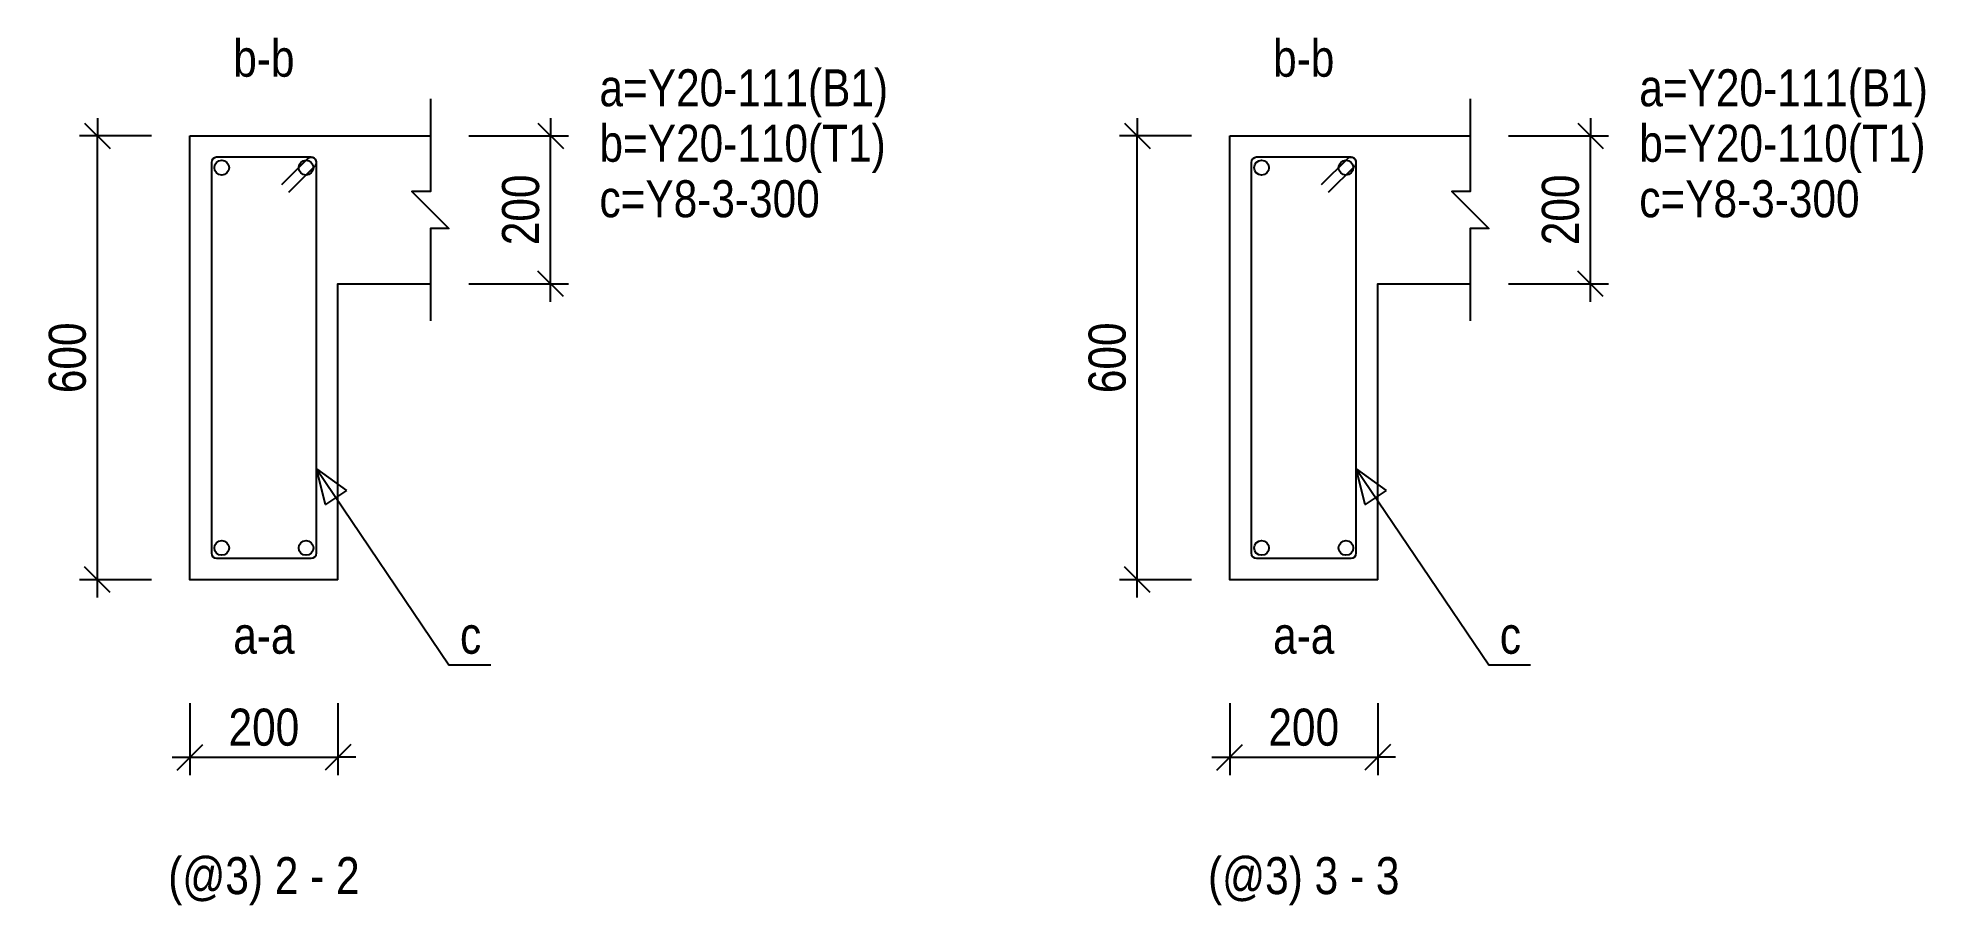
# Model space of a CAD drawing. Extents: x 0 to 206258, y -403073 to 0.
# Drawn here: x 47021 to 52122, y -384714 to -382369 of the extents above; entities that cross this region are included whole.
import ezdxf
from ezdxf.enums import TextEntityAlignment as Align

# ---------------------------------------------------------------- set-up
doc = ezdxf.new("R2010")
doc.units = 0
doc.header["$LTSCALE"] = 1000
doc.layers.add('Beam Line(D)', color=112, linetype='Continuous', true_color=0x00bd5e)
doc.layers.add('Link Label', color=94, linetype='Continuous', true_color=0x008100)
for name, color, linetype in [('Break Line', 5, 'Continuous'), ('Dimension Line', 5, 'Continuous'), ('Leader Line', 5, 'Continuous'), ('Link Line', 3, 'Continuous'), ('Rebar Label', 6, 'Continuous'), ('Rebar Line', 7, 'Continuous'), ('Section Label', 1, 'Continuous'), ('Top Rebar Label', 6, 'Continuous')]:
    doc.layers.add(name, color=color, linetype=linetype)
doc.styles.add('Dimension Text', font='ARIALN.TTF', dxfattribs={"height": 100})
doc.styles.add('Link Label', font='ARIALN.TTF', dxfattribs={"height": 100})
doc.styles.add('Rebar Label', font='ARIALN.TTF', dxfattribs={"height": 100})
doc.styles.add('Section Label', font='ARIALN.TTF', dxfattribs={"height": 100})
doc.styles.add('Top Rebar Label', font='ARIALN.TTF', dxfattribs={"height": 100})
doc.dimstyles.new('BEAM', dxfattribs={"dimtxt": 100, "dimasz": 30, "dimexe": 48.3, "dimexo": 103.5, "dimgap": 30, "dimtad": 1, "dimtoh": 1, "dimdec": 1, "dimlfac": 0.5, "dimdsep": 46, "dimtxsty": 'Dimension Text', "dimblk": 'PCDIM_TICK', "dimcen": 0.09, "dimclrd": 5, "dimclre": 5, "dimclrt": 5, "dimadec": 1, "dimazin": 0, "dimtp": 1, "dimtm": 1, "dimtfac": 1, "dimtdec": 4, "dimtofl": 0, "dimtmove": 0, "dimatfit": 3, "dimfxl": 1, "dimtolj": 1, "dimtzin": 0, "dimarcsym": 0})

msp = doc.modelspace()

# ---------------------------------------------------------------- texts
at = {"layer": 'Link Label', "transparency": 33554687, "style": 'Link Label'}
for s, p in [(' c=Y8-3-300', (48506.925, -382854.284)), (' c=Y8-3-300', (51317.164, -382854.284)), ('c', (48161.925, -384034.284)), ('c', (50972.164, -384034.284))]:
    msp.add_text(s, height=100, dxfattribs=at).set_placement(p)
at = {"layer": 'Rebar Label', "transparency": 33554687, "style": 'Rebar Label'}
for s, p in [('b-b', (47631.925, -382504.284)), ('b-b', (50442.164, -382504.284)), ('a-a', (47631.925, -384064.284)), ('a-a', (50442.164, -384064.284))]:
    msp.add_text(s, height=100, dxfattribs=at).set_placement(p, align=Align.BOTTOM_CENTER)
for p in [(48506.925, -382554.284), (51317.164, -382554.284)]:
    msp.add_text(' a=Y20-111(B1)', height=100, dxfattribs=at).set_placement(p)
at = {"layer": 'Section Label', "transparency": 33554687, "style": 'Section Label'}
for s, p in [('(@3) 2 - 2', (47631.925, -384714.284)), ('(@3) 3 - 3', (50442.164, -384714.284))]:
    msp.add_text(s, height=100, dxfattribs=at).set_placement(p, align=Align.BOTTOM_CENTER)
at = {"layer": 'Top Rebar Label', "transparency": 33554687, "style": 'Top Rebar Label'}
for p in [(48506.925, -382704.284), (51317.164, -382704.284)]:
    msp.add_text(' b=Y20-110(T1)', height=100, dxfattribs=at).set_placement(p)

# ---------------------------------------------------------------- blocks, each defined once
blk = doc.blocks.new('PCDIM_TICK')
at = {"layer": 'Dimension Line', "color": 0, "transparency": 33554687}
for p, q in [((1.15, 1.15), (-1.15, -1.15)), ((1.61, 0), (0, 0))]:
    blk.add_line(p, q, dxfattribs=at)
blk = doc.blocks.new('*U4460')
at = {"layer": 'Dimension Line', "color": 5, "true_color": 0x0000ff, "transparency": 16777216}
for p, q in [((48185.4, -382634.3), (48455.2, -382634.3)), ((48406.9, -383034.3), (48406.9, -382634.3)), ((48185.4, -383034.3), (48455.2, -383034.3))]:
    blk.add_line(p, q, dxfattribs=at)
at = {"layer": 'Dimension Line', "color": 5, "true_color": 0x0000ff, "transparency": 16777216, "xscale": 30, "yscale": 30}
for p, rotation in [((48406.9, -382634.3), 89.99999999999447), ((48406.9, -383034.3), 269.9999999999834)]:
    blk.add_blockref('PCDIM_TICK', p, dxfattribs=dict(at, rotation=rotation))
at = {"layer": 'Dimension Line', "color": 5, "true_color": 0x0000ff, "transparency": 16777216, "insert": (48376.9, -382834.3), "char_height": 100, "width": 182.775, "attachment_point": 8, "rotation": 90, "style": 'Dimension Text'}
blk.add_mtext('200', dxfattribs=at)
blk = doc.blocks.new('*U4461')
at = {"layer": 'Dimension Line', "color": 5, "true_color": 0x0000ff, "transparency": 16777216}
for p, q in [((47328.4, -382634.3), (47133.6, -382634.3)), ((47181.9, -383834.3), (47181.9, -382634.3)), ((47328.4, -383834.3), (47133.6, -383834.3))]:
    blk.add_line(p, q, dxfattribs=at)
at = {"layer": 'Dimension Line', "color": 5, "true_color": 0x0000ff, "transparency": 16777216, "xscale": 30, "yscale": 30}
for p, rotation in [((47181.9, -382634.3), 89.99999999999447), ((47181.9, -383834.3), 269.9999999999834)]:
    blk.add_blockref('PCDIM_TICK', p, dxfattribs=dict(at, rotation=rotation))
at = {"layer": 'Dimension Line', "color": 5, "true_color": 0x0000ff, "transparency": 16777216, "insert": (47151.9, -383234.3), "char_height": 100, "width": 181.97, "attachment_point": 8, "rotation": 90, "style": 'Dimension Text'}
blk.add_mtext('600', dxfattribs=at)
blk = doc.blocks.new('*U4462')
at = {"layer": 'Dimension Line', "color": 5, "true_color": 0x0000ff, "transparency": 16777216}
for p, q in [((47431.9, -384167.8), (47431.9, -384362.6)), ((47831.9, -384167.8), (47831.9, -384362.6)), ((47431.9, -384314.3), (47831.9, -384314.3))]:
    blk.add_line(p, q, dxfattribs=at)
at = {"layer": 'Dimension Line', "color": 5, "true_color": 0x0000ff, "transparency": 16777216, "xscale": 30, "yscale": 30, "rotation": 180.0000000000004}
blk.add_blockref('PCDIM_TICK', (47431.9, -384314.3), dxfattribs=at)
at = {"layer": 'Dimension Line', "color": 5, "true_color": 0x0000ff, "transparency": 16777216, "xscale": 30, "yscale": 30}
blk.add_blockref('PCDIM_TICK', (47831.9, -384314.3), dxfattribs=at)
at = {"layer": 'Dimension Line', "color": 5, "true_color": 0x0000ff, "transparency": 16777216, "insert": (47631.9, -384284.3), "char_height": 100, "width": 182.775, "attachment_point": 8, "style": 'Dimension Text'}
blk.add_mtext('200', dxfattribs=at)
blk = doc.blocks.new('*U4463')
at = {"layer": 'Dimension Line', "color": 5, "true_color": 0x0000ff, "transparency": 16777216}
for p, q in [((50995.7, -382634.3), (51265.5, -382634.3)), ((51217.2, -383034.3), (51217.2, -382634.3)), ((50995.7, -383034.3), (51265.5, -383034.3))]:
    blk.add_line(p, q, dxfattribs=at)
at = {"layer": 'Dimension Line', "color": 5, "true_color": 0x0000ff, "transparency": 16777216, "xscale": 30, "yscale": 30}
for p, rotation in [((51217.2, -382634.3), 89.99999999999447), ((51217.2, -383034.3), 269.9999999999834)]:
    blk.add_blockref('PCDIM_TICK', p, dxfattribs=dict(at, rotation=rotation))
at = {"layer": 'Dimension Line', "color": 5, "true_color": 0x0000ff, "transparency": 16777216, "insert": (51187.2, -382834.3), "char_height": 100, "width": 182.775, "attachment_point": 8, "rotation": 90, "style": 'Dimension Text'}
blk.add_mtext('200', dxfattribs=at)
blk = doc.blocks.new('*U4464')
at = {"layer": 'Dimension Line', "color": 5, "true_color": 0x0000ff, "transparency": 16777216}
for p, q in [((50138.7, -382634.3), (49943.9, -382634.3)), ((49992.2, -383834.3), (49992.2, -382634.3)), ((50138.7, -383834.3), (49943.9, -383834.3))]:
    blk.add_line(p, q, dxfattribs=at)
at = {"layer": 'Dimension Line', "color": 5, "true_color": 0x0000ff, "transparency": 16777216, "xscale": 30, "yscale": 30}
for p, rotation in [((49992.2, -382634.3), 89.99999999999447), ((49992.2, -383834.3), 269.9999999999834)]:
    blk.add_blockref('PCDIM_TICK', p, dxfattribs=dict(at, rotation=rotation))
at = {"layer": 'Dimension Line', "color": 5, "true_color": 0x0000ff, "transparency": 16777216, "insert": (49962.2, -383234.3), "char_height": 100, "width": 181.97, "attachment_point": 8, "rotation": 90, "style": 'Dimension Text'}
blk.add_mtext('600', dxfattribs=at)
blk = doc.blocks.new('*U4465')
at = {"layer": 'Dimension Line', "color": 5, "true_color": 0x0000ff, "transparency": 16777216}
for p, q in [((50242.2, -384167.8), (50242.2, -384362.6)), ((50642.2, -384167.8), (50642.2, -384362.6)), ((50242.2, -384314.3), (50642.2, -384314.3))]:
    blk.add_line(p, q, dxfattribs=at)
at = {"layer": 'Dimension Line', "color": 5, "true_color": 0x0000ff, "transparency": 16777216, "xscale": 30, "yscale": 30, "rotation": 180.0000000000004}
blk.add_blockref('PCDIM_TICK', (50242.2, -384314.3), dxfattribs=at)
at = {"layer": 'Dimension Line', "color": 5, "true_color": 0x0000ff, "transparency": 16777216, "xscale": 30, "yscale": 30}
blk.add_blockref('PCDIM_TICK', (50642.2, -384314.3), dxfattribs=at)
at = {"layer": 'Dimension Line', "color": 5, "true_color": 0x0000ff, "transparency": 16777216, "insert": (50442.2, -384284.3), "char_height": 100, "width": 182.775, "attachment_point": 8, "style": 'Dimension Text'}
blk.add_mtext('200', dxfattribs=at)

# ---------------------------------------------------------------- dimensions: what is measured, and where the dimension line sits
at = {"layer": 'Dimension Line', "transparency": 33554687}
for base, p1, p2, text, picture, middle in [((47181.925, -383234.284), (47431.925, -383834.284), (47431.925, -382634.284), '600', '*U4461', (47181.925, -383234.284)), ((48406.925, -382834.284), (48081.925, -383034.284), (48081.925, -382634.284), '200', '*U4460', (48406.925, -382834.284)), ((49992.164, -383234.284), (50242.164, -383834.284), (50242.164, -382634.284), '600', '*U4464', (49992.164, -383234.284)), ((51217.164, -382834.284), (50892.164, -383034.284), (50892.164, -382634.284), '200', '*U4463', (51217.164, -382834.284))]:
    dim = msp.add_linear_dim(base=base, p1=p1, p2=p2, angle=90, text=text, dimstyle='BEAM', override={"dimscale": 1, "dimtxt": 100, "dimasz": 30, "dimexe": 48.3, "dimexo": 103.5, "dimgap": 30, "dimtad": 1, "dimtih": 0, "dimdec": 1, "dimlfac": 0.5, "dimzin": 8, "dimlunit": 2, "dimpost": '', "dimtxsty": 'Dimension Text', "dimblk": 'PCDIM_TICK', "dimse1": 0, "dimse2": 0, "dimsd2": 0, "dimclrd": 5, "dimclre": 5, "dimclrt": 5, "dimaunit": 0, "dimadec": 1, "dimazin": 0, "dimtol": 0, "dimtp": 1, "dimtm": 1, "dimtmove": 0}, dxfattribs=at)
    dim.commit()
    dim.dimension.update_dxf_attribs({"geometry": picture, "text_midpoint": middle})
for base, p1, p2, picture, middle in [((47631.925, -384314.284), (47431.925, -384064.284), (47831.925, -384064.284), '*U4462', (47631.925, -384314.284)), ((50442.164, -384314.284), (50242.164, -384064.284), (50642.164, -384064.284), '*U4465', (50442.164, -384314.284))]:
    dim = msp.add_linear_dim(base=base, p1=p1, p2=p2, text='200', dimstyle='BEAM', override={"dimscale": 1, "dimtxt": 100, "dimasz": 30, "dimexe": 48.3, "dimexo": 103.5, "dimgap": 30, "dimtad": 1, "dimtih": 0, "dimdec": 1, "dimlfac": 0.5, "dimzin": 8, "dimlunit": 2, "dimpost": '', "dimtxsty": 'Dimension Text', "dimblk": 'PCDIM_TICK', "dimse1": 0, "dimse2": 0, "dimsd2": 0, "dimclrd": 5, "dimclre": 5, "dimclrt": 5, "dimaunit": 0, "dimadec": 1, "dimazin": 0, "dimtol": 0, "dimtp": 1, "dimtm": 1, "dimtmove": 0}, dxfattribs=at)
    dim.commit()
    dim.dimension.update_dxf_attribs({"geometry": picture, "text_midpoint": middle})

# ---------------------------------------------------------------- linework, layer by layer
at = {"layer": 'Beam Line(D)', "transparency": 33554687}
for points in [[(47431.925, -382634.284), (47831.925, -382634.284)], [(47831.925, -383834.284), (47431.925, -383834.284), (47431.925, -382634.284)], [(47831.925, -382634.284), (47831.925, -382634.284)], [(47831.925, -382634.284), (48081.925, -382634.284)], [(50242.164, -382634.284), (50642.164, -382634.284)], [(50642.164, -383834.284), (50242.164, -383834.284), (50242.164, -382634.284)], [(50642.164, -382634.284), (50642.164, -382634.284)], [(50642.164, -382634.284), (50892.164, -382634.284)], [(47831.925, -383834.284), (47831.925, -383034.284), (48081.925, -383034.284)], [(50642.164, -383834.284), (50642.164, -383034.284), (50892.164, -383034.284)]]:
    msp.add_lwpolyline(points, dxfattribs=at)
at = {"layer": 'Break Line', "transparency": 33554687}
for points in [[(48081.925, -382534.284), (48081.925, -382784.284), (48031.925, -382784.284), (48131.925, -382884.284), (48081.925, -382884.284), (48081.925, -383134.284)], [(50892.164, -382534.284), (50892.164, -382784.284), (50842.164, -382784.284), (50942.164, -382884.284), (50892.164, -382884.284), (50892.164, -383134.284)]]:
    msp.add_lwpolyline(points, dxfattribs=at)
at = {"layer": 'Leader Line', "transparency": 33554687}
for points in [[(47854.866, -383593.009), (47798.182, -383631.298), (47773.926, -383534.284), (47854.866, -383593.009)], [(47773.926, -383534.284), (48131.925, -384064.284), (48245.055, -384064.284)], [(50665.105, -383593.009), (50608.421, -383631.297), (50584.164, -383534.284), (50665.105, -383593.009)], [(50584.164, -383534.284), (50942.164, -384064.284), (51055.293, -384064.284)]]:
    msp.add_lwpolyline(points, dxfattribs=at)
at = {"layer": 'Link Line', "transparency": 33554687}
for points in [[(47699.114, -382786.894), (47769.825, -382716.183, 0.66817864), (47759.925, -382692.284), (47503.925, -382692.284, 0.41421356), (47489.925, -382706.284), (47489.925, -383762.284, 0.41421356), (47503.925, -383776.284), (47759.925, -383776.284, 0.41421356), (47773.925, -383762.284), (47773.925, -382706.284, 0.66817864), (47750.026, -382696.384), (47679.315, -382767.095)], [(50509.353, -382786.894), (50580.064, -382716.183, 0.66817864), (50570.164, -382692.284), (50314.164, -382692.284, 0.41421356), (50300.164, -382706.284), (50300.164, -383762.284, 0.41421356), (50314.164, -383776.284), (50570.164, -383776.284, 0.41421356), (50584.164, -383762.284), (50584.164, -382706.284, 0.66817864), (50560.265, -382696.384), (50489.554, -382767.095)]]:
    msp.add_lwpolyline(points, format="xyb", dxfattribs=at)
at = {"layer": 'Rebar Line', "transparency": 33554687}
for centre in [(47517.925, -382720.284), (47745.925, -382720.284), (50328.164, -382720.284), (50556.164, -382720.284), (47517.925, -383748.284), (47745.925, -383748.284), (50328.164, -383748.284), (50556.164, -383748.284)]:
    msp.add_circle(centre, 20, dxfattribs=at)

msp.set_redraw_order([(e.dxf.handle, doc.entitydb.next_handle()) for e in msp.query("TEXT MTEXT ATTDEF DIMENSION ARC_DIMENSION")])  # texts and dimensions are drawn at this point

doc.saveas('drawing.dxf')
